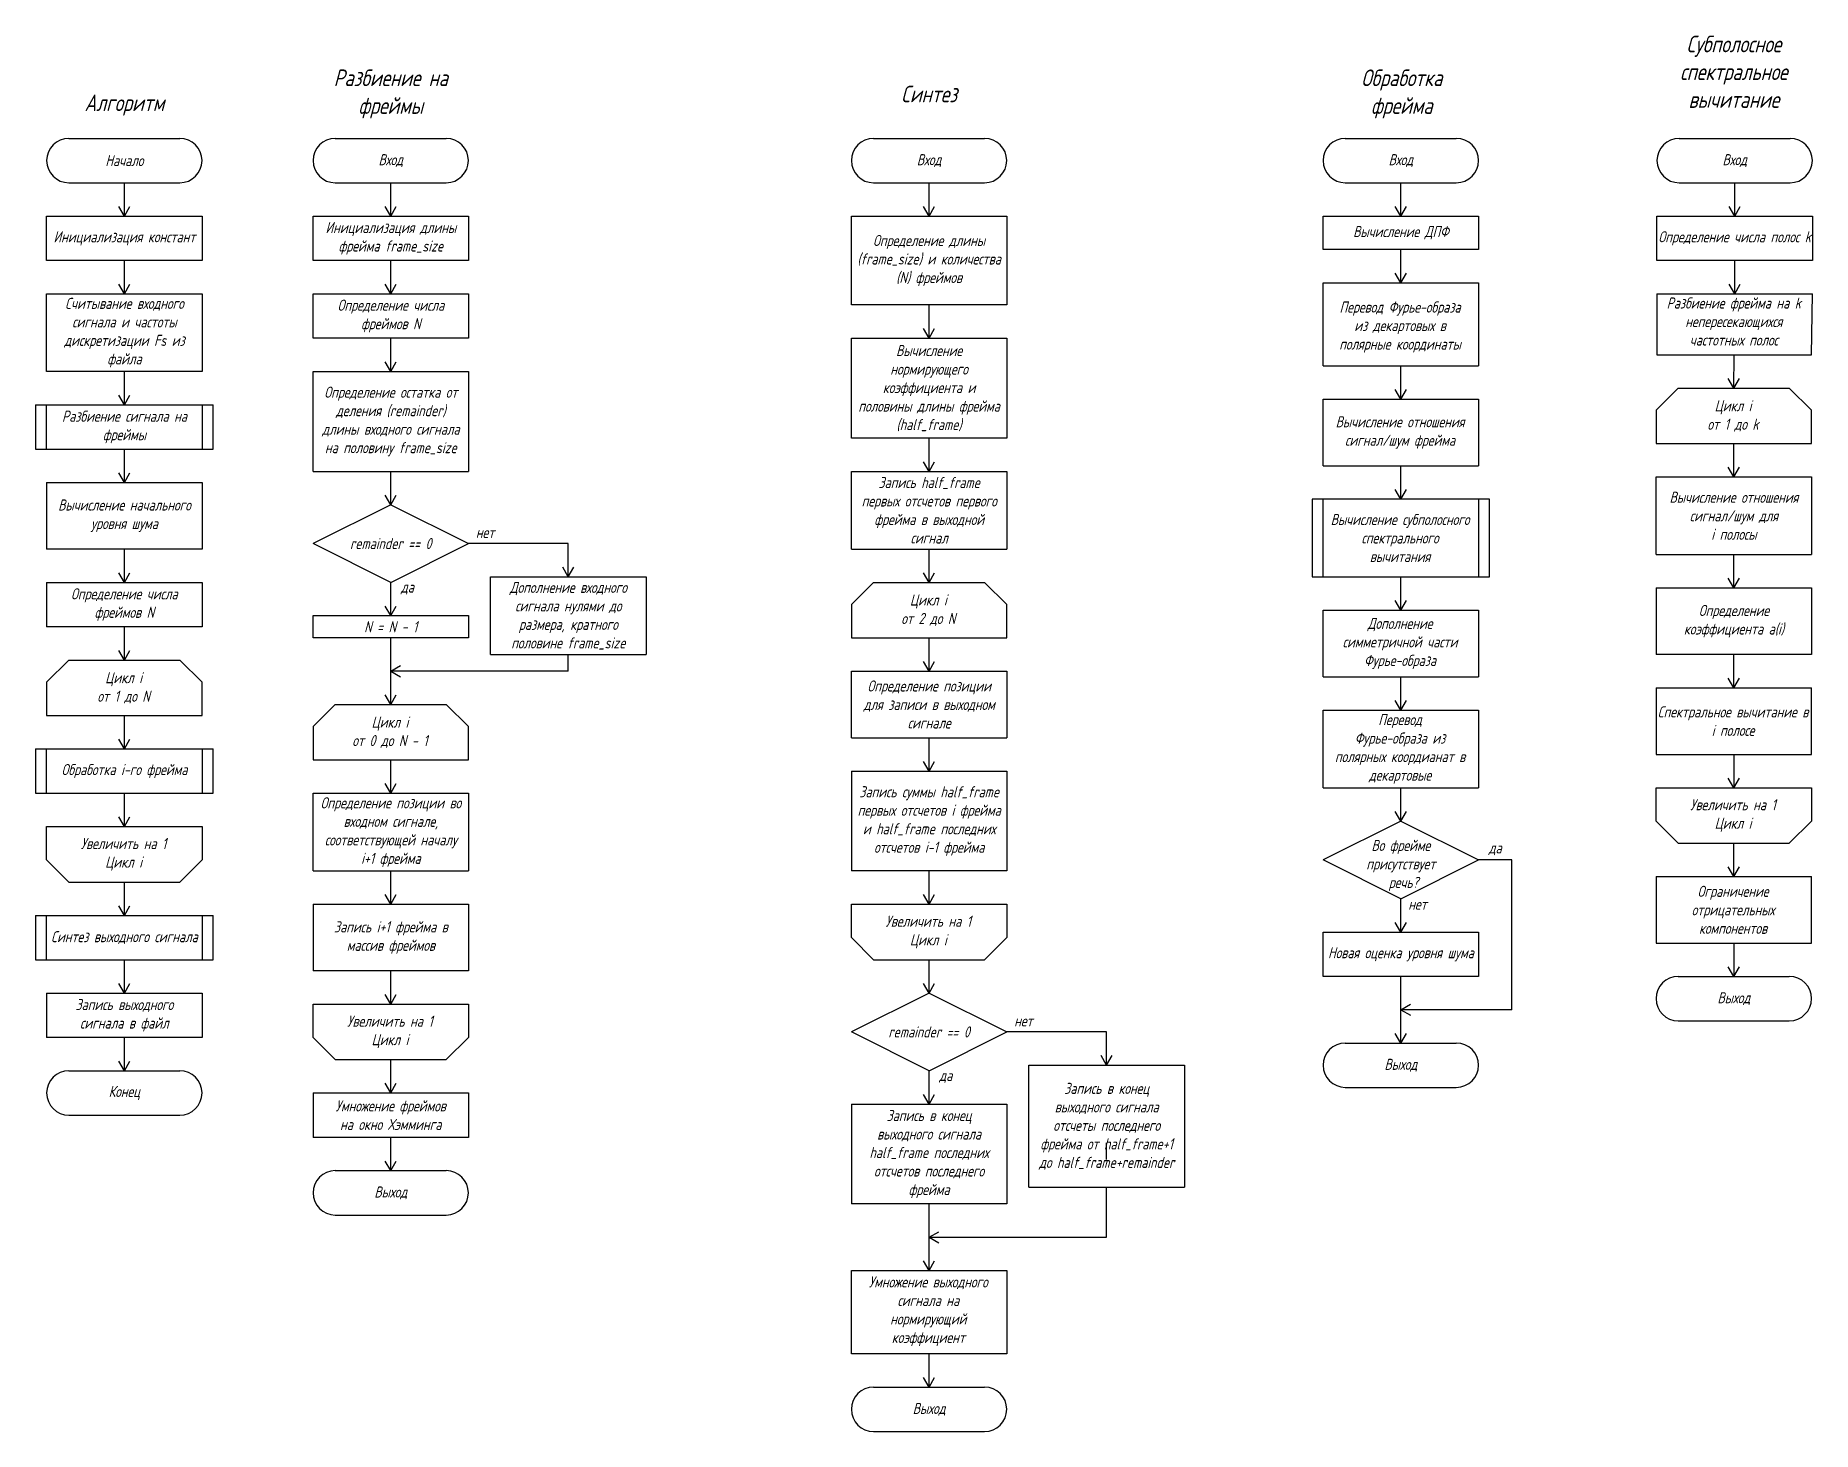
# Model space of a CAD drawing. Extents: x 1752 to 3361, y -1594 to 668.
# Drawn here: x 1760 to 3361, y -1594 to -336 of the extents above; entities that cross this region are included whole.
import ezdxf

# ---------------------------------------------------------------- set-up
doc = ezdxf.new("R2010")
doc.units = 0
doc.header["$MEASUREMENT"] = 0
doc.layers.get('0').update_dxf_attribs({"linetype": 'CONTINUOUS'})
doc.layers.add('текст', color=7, linetype='CONTINUOUS', lineweight=30)
doc.styles.add('стиль1', font='romans.shx', dxfattribs={"width": 0.75, "oblique": 15, "height": 3.5})

msp = doc.modelspace()

# ---------------------------------------------------------------- texts
at = {"layer": 'текст', "attachment_point": 5, "style": 'стиль1'}
for s, width, heights, insert, char_height in [('\\pxqc;Субполосное спектральное вычитание', 117.292, [74.8], (3290, -368.7), 15), ('\\pxqc;Разбиение на фреймы', 117.292, [49], (2080, -388.7), 15), ('\\pxqc;Обработка фрейма', 117.292, [49], (2990.8, -388.7), 15), ('\\pxqc;Синтез', 117.292, [49], (2565, -388.7), 15), ('\\pxqc;Алгоритм', 100.129, [10.5], (1840, -398.7), 15), ('\\pxqc;Начало', 100.129, [10.5], (1840, -448.7), 10), ('\\pxqc;Вход', 100.129, [10.5], (2080, -448.7), 10), ('\\pxqc;Вход', 100.129, [10.5], (2565, -448.7), 10), ('\\pxqc;Вход', 100.129, [10.5], (2990, -448.7), 10), ('\\pxqc;Вход', 100.129, [10.5], (3290.8, -448.7), 10), ('\\pxqc;Инициализация длины фрейма frame_size', 138.684, [38.9], (2080.1, -518.7), 10), ('\\pxqc;Вычисление ДПФ', 138.684, [38.9], (2990.1, -513.7), 10), ('\\pxqc;Определение числа полос k', 141.659, [68.6], (3290.8, -518.7), 10), ('\\pxqc;Инициализация констант', 138.684, [38.9], (1840.1, -518.7), 10), ('\\pxqc;Определение длины (frame_size) и количества (N) фреймов', 141.659, [68.6], (2565, -538.7), 10), ('\\pxqc;Считывание входного сигнала и частоты дискретизации Fs из файла', 139.263, [70.7], (1840.1, -603.7), 10), ('\\pxqc;Определение числа фреймов N', 139.263, [70.7], (2080.1, -588.7), 10), ('\\pxqc;Перевод Фурье-образа из декартовых в полярные координаты ', 135.134, [80.9], (2989.3, -598.7), 10), ('\\pxqc;Разбиение фрейма на k непересекающихся частотных полос', 141.659, [44.5], (3290, -593.7), 10), ('\\pxqc;Вычисление нормирующего коэффициента и половины длины фрейма (half_frame)', 139.263, [89.8], (2565, -653.7), 10), ('\\pxqc;Определение остатка от деления (remainder) длины входного сигнала на половину frame_size', 138.684, [84.9], (2080.1, -683.7), 10), ('\\pxqc;Цикл i\\Pот 1 до k', 138.684, [38.9], (3289.3, -678.7), 10), ('\\pxqc;Разбиение сигнала на фреймы', 138.684, [38.9], (1840.1, -688.7), 10), ('\\pxqc;Вычисление отношения сигнал/шум фрейма', 138.684, [57.2], (2989.3, -693.7), 10), ('\\pxqc;Запись half_frame первых отсчетов первого фрейма в выходной сигнал', 138.684, [84.9], (2565.1, -763.7), 10), ('\\pxqc;Вычисление отношения сигнал/шум для \\Pi полосы', 138.684, [89.9], (3290.1, -768.7), 10), ('\\pxqc;Вычисление начального уровня шума', 138.684, [52], (1840.1, -768.7), 10), ('\\pxqc;Вычисление субполосного спектрального вычитания', 138.684, [65], (2989.3, -788.7), 10), ('\\pxqc;нет', 29.677, [14.2], (2165, -783.7), 10), ('\\pxqc;remainder == 0', 138.684, [14.2], (2080, -793.7), 10), ('\\pxqc;да', 29.677, [14.2], (2095, -833.7), 10), ('\\pxqc;Дополнение входного сигнала нулями до размера, кратного половине frame_size', 138.684, [69.9], (2240, -858.7), 10), ('\\pxqc;Определение числа фреймов N', 138.684, [33.6], (1840, -848.7), 10), ('\\pxqc;Цикл i\\Pот 2 до N', 138.684, [38.9], (2564.3, -853.7), 10), ('\\pxqc;N = N - 1', 139.263, [70.7], (2080, -868.7), 10), ('\\pxqc;Дополнение симметричной части Фурье-образа', 138.684, [57.2], (2989.3, -883.7), 10), ('\\pxqc;Определение коэффициента a(i) ', 138.684, [52], (3290.1, -863.7), 10), ('\\pxqc;Цикл i\\Pот 1 до N', 138.684, [38.9], (1839.3, -923.7), 10), ('\\pxqc;Определение позиции для записи в выходном сигнале', 138.684, [51.6], (2565.1, -938.7), 10), ('\\pxqc;Спектральное вычитание в \\Pi полосе', 131.345, [52], (3289.3, -953.7), 10), ('\\pxqc;Цикл i\\Pот 0 до N - 1', 138.684, [38.9], (2079.3, -963.7), 10), ('\\pxqc;Перевод \\PФурье-образа из полярных коордианат в декартовые ', 138.684, [66.8], (2989.3, -978.7), 10), ('\\pxqc;Обработка i-го фрейма', 138.684, [38.9], (1840.1, -998.7), 10), ('\\pxqc;Определение позиции во входном сигнале, соответствующей началу i+1 фрейма', 138.684, [89.9], (2080.1, -1053.7), 10), ('\\pxqc;Запись суммы half_frame первых отсчетов i фрейма и half_frame последних отсчетов i-1 фрейма', 141.323, [86.3], (2565.1, -1043.7), 10), ('\\pxqc;Увеличить на 1\\PЦикл i', 138.684, [38.9], (3289.3, -1038.7), 10), ('\\pxqc;Увеличить на 1\\PЦикл i', 138.684, [38.9], (1839.3, -1073.7), 10), ('\\pxqc;Во фрейме \\P\\pq*;присутствует \\P\\pqc; речь?', 138.684, [76.1], (2990, -1083.7), 10), ('\\pxqc;да', 29.677, [14.2], (3075, -1068.7), 10), ('\\pxqc;Ограничение отрицательных компонентов', 131.345, [52], (3289.3, -1123.7), 10), ('\\pxqc;нет', 29.677, [14.2], (3005, -1118.7), 10), ('\\pxqc;Запись i+1 фрейма в массив фреймов', 138.684, [52], (2080.1, -1148.7), 10), ('\\pxqc;Увеличить на 1\\PЦикл i', 138.684, [38.9], (2564.3, -1143.7), 10), ('\\pxqc;Синтез выходного сигнала', 138.684, [38.9], (1840.1, -1148.7), 10), ('\\pxqc;Новая оценка уровня шума', 139.263, [70.7], (2990.1, -1163.7), 10), ('\\pxqc;Выход', 100.129, [10.5], (3290, -1203.7), 10), ('\\pxqc;Запись выходного сигнала в файл', 138.684, [33.6], (1840, -1218.7), 10), ('\\pxqc;Увеличить на 1\\PЦикл i', 138.684, [38.9], (2079.3, -1233.7), 10), ('\\pxqc;remainder == 0', 138.684, [14.2], (2565, -1233.7), 10), ('\\pxqc;нет', 29.677, [14.2], (2650, -1223.7), 10), ('\\pxqc;Выход', 100.129, [10.5], (2990, -1263.7), 10), ('\\pxqc;да', 29.677, [14.2], (2580, -1273.7), 10), ('\\pxqc;Запись в конец выходного сигнала отсчеты последнего фрейма от half_frame+1 до half_frame+remainder  ', 138.684, [96.7], (2725, -1318.7), 10), ('\\pxqc;Конец', 100.129, [10.5], (1840, -1288.7), 10), ('\\pxqc;Умножение фреймов \\Pна окно Хэмминга', 138.684, [33.6], (2080, -1308.7), 10), ('\\pxqc;Запись в конец выходного сигнала half_frame последних отсчетов последнего фрейма', 141.323, [86.3], (2565, -1343.7), 10), ('\\pxqc;Выход', 100.129, [10.5], (2080, -1378.7), 10), ('\\pxqc;Умножение выходного сигнала на нормирующий коэффициент', 138.684, [70], (2564.3, -1485.3), 10), ('\\pxqc;Выход', 100.129, [10.5], (2565, -1573.7), 10)]:
    msp.add_mtext_dynamic_manual_height_columns(s, width=width, gutter_width=17.5, heights=heights, dxfattribs=dict(at, insert=insert, char_height=char_height))

# ---------------------------------------------------------------- linework, layer by layer
for p, q in [((1790, -428.7), (1890, -428.7)), ((2030, -428.7), (2130, -428.7)), ((2515, -428.7), (2615, -428.7)), ((2940, -428.7), (3040, -428.7)), ((3240.8, -428.7), (3340.8, -428.7)), ((1790, -468.7), (1890, -468.7)), ((1840, -498.7), (1840, -468.7)), ((2030, -468.7), (2130, -468.7)), ((2080, -498.7), (2080, -468.7)), ((2515, -468.7), (2615, -468.7)), ((2565, -498.7), (2565, -468.7)), ((2940, -468.7), (3040, -468.7)), ((2990, -498.7), (2990, -468.7)), ((3240.8, -468.7), (3340.8, -468.7)), ((3290.8, -498.7), (3290.8, -468.7)), ((1840, -498.7), (1835, -490)), ((1840, -498.7), (1845, -490)), ((2080, -498.7), (2075, -490)), ((2080, -498.7), (2085, -490)), ((2565, -498.7), (2560, -490)), ((2565, -498.7), (2570, -490)), ((2990, -498.7), (2985, -490)), ((2990, -498.7), (2995, -490)), ((3290.8, -498.7), (3285.8, -490)), ((3290.8, -498.7), (3295.8, -490)), ((1770, -498.7), (1910, -498.7)), ((1770, -538.7), (1770, -498.7)), ((1910, -498.7), (1910, -538.7)), ((2010, -498.7), (2150, -498.7)), ((2010, -538.7), (2010, -498.7)), ((2150, -498.7), (2150, -538.7)), ((2495, -498.7), (2635, -498.7)), ((2495, -578.7), (2495, -498.7)), ((2635, -498.7), (2635, -578.7)), ((2920, -498.7), (3060, -498.7)), ((2920, -528.7), (2920, -498.7)), ((3060, -498.7), (3060, -528.7)), ((3220.8, -498.7), (3360.8, -498.7)), ((3220.8, -538.7), (3220.8, -498.7)), ((3360.8, -498.7), (3360.8, -538.7)), ((1910, -538.7), (1770, -538.7)), ((1840, -568.7), (1840, -538.7)), ((2150, -538.7), (2010, -538.7)), ((2080, -568.7), (2080, -538.7)), ((3060, -528.7), (2920, -528.7)), ((2990, -558.7), (2990, -528.7)), ((3360.8, -538.7), (3220.8, -538.7)), ((3290.8, -568.7), (3290.8, -538.7)), ((1840, -568.7), (1835, -560)), ((1840, -568.7), (1845, -560)), ((2080, -568.7), (2075, -560)), ((2080, -568.7), (2085, -560)), ((2920, -558.7), (3060, -558.7)), ((2920, -633.7), (2920, -558.7)), ((2990, -558.7), (2985, -550)), ((2990, -558.7), (2995, -550)), ((3060, -558.7), (3060, -633.7)), ((3290.8, -568.7), (3285.8, -560)), ((3290.8, -568.7), (3295.8, -560)), ((1770, -568.7), (1910, -568.7)), ((1770, -638.7), (1770, -568.7)), ((1910, -568.7), (1910, -638.7)), ((2010, -568.7), (2150, -568.7)), ((2010, -608.7), (2010, -568.7)), ((2150, -568.7), (2150, -608.7)), ((3220.8, -568.7), (3360.8, -568.7)), ((3220.8, -568.7), (3220.8, -623.7)), ((3360, -623.7), (3360.8, -568.7)), ((2635, -578.7), (2495, -578.7)), ((2565, -608.7), (2565, -578.7)), ((2565, -608.7), (2560, -600)), ((2565, -608.7), (2570, -600)), ((2150, -608.7), (2010, -608.7)), ((2080, -638.7), (2080, -608.7)), ((2495, -608.7), (2635, -608.7)), ((2495, -698.7), (2495, -608.7)), ((2635, -608.7), (2635, -698.7)), ((3220.8, -623.7), (3360, -623.7)), ((3290, -653.7), (3290.4, -623.7)), ((1910, -638.7), (1770, -638.7)), ((1840, -668.7), (1840, -638.7)), ((2010, -638.7), (2150, -638.7)), ((2010, -728.7), (2010, -638.7)), ((2080, -638.7), (2075, -630)), ((2080, -638.7), (2085, -630)), ((2150, -638.7), (2150, -728.7)), ((2920, -633.7), (3060, -633.7)), ((2990, -663.7), (2990, -633.7)), ((2990, -663.7), (2985, -655)), ((2990, -663.7), (2995, -655)), ((3240, -653.7), (3220, -673.7)), ((3240, -653.7), (3340, -653.7)), ((3290, -653.7), (3285, -645)), ((3290, -653.7), (3295, -645)), ((3340, -653.7), (3360, -673.7)), ((1760, -668.7), (1920, -668.7)), ((1760, -668.7), (1760, -708.7)), ((1770, -708.7), (1770, -668.7)), ((1840, -668.7), (1835, -660)), ((1840, -668.7), (1845, -660)), ((1910, -668.7), (1910, -708.7)), ((1920, -708.7), (1920, -668.7)), ((2920, -663.7), (3060, -663.7)), ((2920, -723.7), (2920, -663.7)), ((3060, -663.7), (3060, -723.7)), ((3220, -673.7), (3220, -703.7)), ((3360, -703.7), (3360, -673.7)), ((2635, -698.7), (2495, -698.7)), ((2565, -728.7), (2565, -698.7)), ((3220, -703.7), (3360, -703.7)), ((3290, -733.7), (3290, -703.7)), ((1760, -708.7), (1920, -708.7)), ((1840, -738.7), (1840, -708.7)), ((2565, -728.7), (2560, -720)), ((2565, -728.7), (2570, -720)), ((1840, -738.7), (1835, -730)), ((1840, -738.7), (1845, -730)), ((2010, -728.7), (2150, -728.7)), ((2080, -758.7), (2080, -728.7)), ((2495, -728.7), (2635, -728.7)), ((2495, -798.7), (2495, -728.7)), ((2635, -728.7), (2635, -798.7)), ((2920, -723.7), (3060, -723.7)), ((2990, -753.7), (2990, -723.7)), ((3220, -733.7), (3360, -733.7)), ((3220, -803.7), (3220, -733.7)), ((3290, -733.7), (3285, -725)), ((3290, -733.7), (3295, -725)), ((3360, -733.7), (3360, -803.7)), ((1770, -738.7), (1910, -738.7)), ((1770, -738.7), (1770, -798.7)), ((1910, -738.7), (1910, -798.7)), ((2080, -758.7), (2075, -750)), ((2080, -758.7), (2085, -750)), ((2990, -753.7), (2985, -745)), ((2990, -753.7), (2995, -745)), ((2080, -758.7), (2010, -793.7)), ((2080, -758.7), (2150, -793.7)), ((2910, -753.7), (2910, -823.7)), ((3070, -753.7), (2910, -753.7)), ((2920, -823.7), (2920, -753.7)), ((3060, -753.7), (3060, -823.7)), ((3070, -823.7), (3070, -753.7)), ((1910, -798.7), (1770, -798.7)), ((1840, -828.7), (1840, -798.7)), ((2080, -828.7), (2010, -793.7)), ((2080, -828.7), (2150, -793.7)), ((2240, -793.7), (2150, -793.7)), ((2240, -823.7), (2240, -793.7)), ((2495, -798.7), (2635, -798.7)), ((2565, -828.7), (2565, -798.7)), ((2240, -823.7), (2235, -815)), ((2240, -823.7), (2245, -815)), ((3220, -803.7), (3360, -803.7)), ((3290, -833.7), (3290, -803.7)), ((1770, -828.7), (1910, -828.7)), ((1770, -828.7), (1770, -868.7)), ((1840, -828.7), (1835, -820)), ((1840, -828.7), (1845, -820)), ((1910, -828.7), (1910, -868.7)), ((2080, -858.7), (2080, -828.7)), ((2170, -823.7), (2310, -823.7)), ((2170, -893.6), (2170, -823.7)), ((2310, -823.7), (2310, -893.6)), ((2515, -828.7), (2495, -848.7)), ((2515, -828.7), (2615, -828.7)), ((2565, -828.7), (2560, -820)), ((2565, -828.7), (2570, -820)), ((2615, -828.7), (2635, -848.7)), ((2910, -823.7), (3070, -823.7)), ((2990, -853.7), (2990, -823.7)), ((3290, -833.7), (3285, -825)), ((3290, -833.7), (3295, -825)), ((2990, -853.7), (2985, -845)), ((2990, -853.7), (2995, -845)), ((3220, -833.7), (3360, -833.7)), ((3220, -833.7), (3220, -893.7)), ((3360, -833.7), (3360, -893.7)), ((2010, -858.7), (2150, -858.7)), ((2010, -878.7), (2010, -858.7)), ((2080, -858.7), (2075, -850)), ((2080, -858.7), (2085, -850)), ((2150, -858.7), (2150, -878.7)), ((2495, -848.7), (2495, -878.7)), ((2635, -878.7), (2635, -848.7)), ((2920, -853.7), (3060, -853.7)), ((2920, -913.7), (2920, -853.7)), ((3060, -853.7), (3060, -913.7)), ((1910, -868.7), (1770, -868.7)), ((1840, -898.7), (1840, -868.7)), ((2150, -878.7), (2010, -878.7)), ((2080, -938.7), (2080, -878.7)), ((2495, -878.7), (2635, -878.7)), ((2565, -908.7), (2565, -878.7)), ((1840, -898.7), (1835, -890)), ((1840, -898.7), (1845, -890)), ((2170, -893.6), (2310, -893.6)), ((2240, -908.6), (2240, -893.6)), ((3360, -893.7), (3220, -893.7)), ((3290, -923.7), (3290, -893.7)), ((1790, -898.7), (1770, -918.7)), ((1790, -898.7), (1890, -898.7)), ((1890, -898.7), (1910, -918.7)), ((2080, -908.7), (2088.7, -903.7)), ((2240, -908.7), (2080, -908.7)), ((2080, -908.7), (2088.7, -913.7)), ((2495, -908.7), (2635, -908.7)), ((2495, -968.7), (2495, -908.7)), ((2565, -908.7), (2560, -900)), ((2565, -908.7), (2570, -900)), ((2635, -908.7), (2635, -968.7)), ((1770, -918.7), (1770, -948.7)), ((1910, -948.7), (1910, -918.7)), ((2920, -913.7), (3060, -913.7)), ((2990, -943.7), (2990, -913.7)), ((3220, -923.7), (3360, -923.7)), ((3220, -923.7), (3220, -983.7)), ((3290, -923.7), (3285, -915)), ((3290, -923.7), (3295, -915)), ((3360, -983.7), (3360, -923.7)), ((2030, -938.7), (2010, -958.7)), ((2030, -938.7), (2130, -938.7)), ((2080, -938.7), (2075, -930)), ((2080, -938.7), (2085, -930)), ((2130, -938.7), (2150, -958.7)), ((2920, -943.7), (3060, -943.7)), ((2920, -1013.7), (2920, -943.7)), ((2990, -943.7), (2985, -935)), ((2990, -943.7), (2995, -935)), ((3060, -943.7), (3060, -1013.7)), ((1770, -948.7), (1910, -948.7)), ((1840, -978.7), (1840, -948.7)), ((2010, -958.7), (2010, -988.7)), ((2150, -988.7), (2150, -958.7)), ((1840, -978.7), (1835, -970)), ((1840, -978.7), (1845, -970)), ((2495, -968.7), (2635, -968.7)), ((2565, -998.7), (2565, -968.7)), ((1760, -978.7), (1920, -978.7)), ((1760, -978.7), (1760, -1018.7)), ((1770, -1018.7), (1770, -978.7)), ((1910, -978.7), (1910, -1018.7)), ((1920, -1018.7), (1920, -978.7)), ((2010, -988.7), (2150, -988.7)), ((2080, -1018.7), (2080, -988.7)), ((2565, -998.7), (2560, -990)), ((2565, -998.7), (2570, -990)), ((3220, -983.7), (3360, -983.7)), ((3290, -983.7), (3290, -1013.7)), ((2495, -998.7), (2635, -998.7)), ((2495, -998.7), (2495, -1088.7)), ((2635, -998.7), (2635, -1088.7)), ((3290, -1013.7), (3285, -1005)), ((3290, -1013.7), (3295, -1005)), ((1760, -1018.7), (1920, -1018.7)), ((1840, -1048.7), (1840, -1018.7)), ((2010, -1018.7), (2150, -1018.7)), ((2010, -1088.7), (2010, -1018.7)), ((2080, -1018.7), (2075, -1010)), ((2080, -1018.7), (2085, -1010)), ((2150, -1018.7), (2150, -1088.7)), ((2920, -1013.7), (3060, -1013.7)), ((2990, -1043.7), (2990, -1013.7)), ((3220, -1043.7), (3220, -1013.7)), ((3220, -1013.7), (3360, -1013.7)), ((3360, -1013.7), (3360, -1043.7)), ((1840, -1048.7), (1835, -1040)), ((1840, -1048.7), (1845, -1040)), ((2990, -1043.7), (2985, -1035)), ((2990, -1043.7), (2995, -1035)), ((1770, -1078.7), (1770, -1048.7)), ((1770, -1048.7), (1910, -1048.7)), ((1910, -1048.7), (1910, -1078.7)), ((2990, -1043.7), (2920, -1078.7)), ((2990, -1043.7), (3060, -1078.7)), ((3240, -1063.7), (3220, -1043.7)), ((3340, -1063.7), (3360, -1043.7)), ((3240, -1063.7), (3340, -1063.7)), ((3290, -1093.7), (3290, -1063.7)), ((1790, -1098.7), (1770, -1078.7)), ((1890, -1098.7), (1910, -1078.7)), ((2990, -1113.7), (2920, -1078.7)), ((2990, -1113.7), (3060, -1078.7)), ((3090, -1078.7), (3060, -1078.7)), ((3090, -1213.7), (3090, -1078.7)), ((3290, -1093.7), (3285, -1085)), ((3290, -1093.7), (3295, -1085)), ((1790, -1098.7), (1890, -1098.7)), ((1840, -1128.7), (1840, -1098.7)), ((2010, -1088.7), (2150, -1088.7)), ((2080, -1118.7), (2080, -1088.7)), ((2635, -1088.7), (2495, -1088.7)), ((2565, -1118.7), (2565, -1088.7)), ((3220, -1093.7), (3360, -1093.7)), ((3220, -1093.7), (3220, -1153.7)), ((3360, -1153.7), (3360, -1093.7)), ((1840, -1128.7), (1835, -1120)), ((1840, -1128.7), (1845, -1120)), ((2010, -1118.7), (2150, -1118.7)), ((2010, -1118.7), (2010, -1178.7)), ((2080, -1118.7), (2075, -1110)), ((2080, -1118.7), (2085, -1110)), ((2150, -1118.7), (2150, -1178.7)), ((2495, -1148.7), (2495, -1118.7)), ((2495, -1118.7), (2635, -1118.7)), ((2565, -1118.7), (2560, -1110)), ((2565, -1118.7), (2570, -1110)), ((2635, -1118.7), (2635, -1148.7)), ((2990, -1143.7), (2990, -1113.7)), ((1760, -1128.7), (1920, -1128.7)), ((1760, -1128.7), (1760, -1168.7)), ((1770, -1168.7), (1770, -1128.7)), ((1910, -1128.7), (1910, -1168.7)), ((1920, -1168.7), (1920, -1128.7)), ((2990, -1143.7), (2985, -1135)), ((2990, -1143.7), (2995, -1135)), ((2515, -1168.7), (2495, -1148.7)), ((2615, -1168.7), (2635, -1148.7)), ((2920, -1143.7), (3060, -1143.7)), ((2920, -1183.7), (2920, -1143.7)), ((3060, -1143.7), (3060, -1183.7)), ((3220, -1153.7), (3360, -1153.7)), ((3290, -1153.7), (3290, -1183.7)), ((1760, -1168.7), (1920, -1168.7)), ((1840, -1198.7), (1840, -1168.7)), ((2150, -1178.7), (2010, -1178.7)), ((2080, -1208.7), (2080, -1178.7)), ((2515, -1168.7), (2615, -1168.7)), ((2565, -1198.7), (2565, -1168.7)), ((3060, -1183.7), (2920, -1183.7)), ((2990, -1243.7), (2990, -1183.7)), ((3240, -1183.7), (3340, -1183.7)), ((3290, -1183.7), (3285, -1175)), ((3290, -1183.7), (3295, -1175)), ((1770, -1198.7), (1910, -1198.7)), ((1770, -1198.7), (1770, -1238.7)), ((1840, -1198.7), (1835, -1190)), ((1840, -1198.7), (1845, -1190)), ((1910, -1198.7), (1910, -1238.7)), ((2080, -1208.7), (2075, -1200)), ((2080, -1208.7), (2085, -1200)), ((2565, -1198.7), (2495, -1233.7)), ((2565, -1198.7), (2560, -1190)), ((2565, -1198.7), (2570, -1190)), ((2565, -1198.7), (2635, -1233.7)), ((2010, -1238.7), (2010, -1208.7)), ((2010, -1208.7), (2150, -1208.7)), ((2150, -1208.7), (2150, -1238.7)), ((2990, -1213.7), (2998.7, -1208.7)), ((2990, -1213.7), (2998.7, -1218.7)), ((3090, -1213.7), (2990, -1213.7)), ((3240, -1223.7), (3340, -1223.7)), ((1910, -1238.7), (1770, -1238.7)), ((1840, -1268.7), (1840, -1238.7)), ((2030, -1258.7), (2010, -1238.7)), ((2130, -1258.7), (2150, -1238.7)), ((2565, -1268.7), (2495, -1233.7)), ((2565, -1268.7), (2635, -1233.7)), ((2725, -1233.7), (2635, -1233.7)), ((2725, -1263.7), (2725, -1233.7)), ((2940, -1243.7), (3040, -1243.7)), ((2990, -1243.7), (2985, -1235)), ((2990, -1243.7), (2995, -1235)), ((1840, -1268.7), (1835, -1260)), ((1840, -1268.7), (1845, -1260)), ((2030, -1258.7), (2130, -1258.7)), ((2080, -1288.7), (2080, -1258.7)), ((2655, -1263.7), (2795, -1263.7)), ((2655, -1373.7), (2655, -1263.7)), ((2725, -1263.7), (2720, -1255)), ((2725, -1263.7), (2730, -1255)), ((2795, -1263.7), (2795, -1373.7)), ((1790, -1268.7), (1890, -1268.7)), ((2080, -1288.7), (2075, -1280)), ((2080, -1288.7), (2085, -1280)), ((2565, -1298.7), (2565, -1268.7)), ((2010, -1288.7), (2150, -1288.7)), ((2010, -1288.7), (2010, -1328.7)), ((2150, -1288.7), (2150, -1328.7)), ((2565, -1298.7), (2560, -1290)), ((2565, -1298.7), (2570, -1290)), ((2940, -1283.7), (3040, -1283.7)), ((1790, -1308.7), (1890, -1308.7)), ((2495, -1298.7), (2635, -1298.7)), ((2495, -1298.7), (2495, -1388.7)), ((2635, -1298.7), (2635, -1388.7)), ((2150, -1328.7), (2010, -1328.7)), ((2080, -1358.7), (2080, -1328.7)), ((2725, -1348.6), (2725, -1333.6)), ((2030, -1358.7), (2130, -1358.7)), ((2080, -1358.7), (2075, -1350)), ((2080, -1358.7), (2085, -1350)), ((2655, -1373.7), (2795, -1373.7)), ((2725, -1418.7), (2725, -1373.7)), ((2635, -1388.7), (2495, -1388.7)), ((2565, -1448.7), (2565, -1388.7)), ((2030, -1398.7), (2130, -1398.7)), ((2565, -1418.7), (2573.7, -1413.7)), ((2565, -1418.7), (2573.7, -1423.7)), ((2565, -1418.7), (2725, -1418.7)), ((2565, -1448.7), (2560, -1440)), ((2565, -1448.7), (2570, -1440)), ((2495, -1448.7), (2635, -1448.7)), ((2495, -1523.7), (2495, -1448.7)), ((2635, -1448.7), (2635, -1523.7)), ((2635, -1523.7), (2495, -1523.7)), ((2565, -1553.7), (2565, -1523.7)), ((2565, -1553.7), (2560, -1545)), ((2565, -1553.7), (2570, -1545)), ((2515, -1553.7), (2615, -1553.7)), ((2515, -1593.7), (2615, -1593.7))]:
    msp.add_line(p, q)
for centre, start, end in [((1790, -448.7), 90, 270), ((1890, -448.7), 270, 90), ((2030, -448.7), 90, 270), ((2130, -448.7), 270, 90), ((2515, -448.7), 90, 270), ((2615, -448.7), 270, 90), ((2940, -448.7), 90, 270), ((3040, -448.7), 270, 90), ((3240.8, -448.7), 90, 270), ((3340.8, -448.7), 270, 90), ((3240, -1203.7), 90, 270), ((3340, -1203.7), 270, 90), ((2940, -1263.7), 90, 270), ((3040, -1263.7), 270, 90), ((1790, -1288.7), 90, 270), ((1890, -1288.7), 270, 90), ((2030, -1378.7), 90, 270), ((2130, -1378.7), 270, 90), ((2515, -1573.7), 90, 270), ((2615, -1573.7), 270, 90)]:
    msp.add_arc(centre, 20, start, end)

msp.set_redraw_order([(e.dxf.handle, doc.entitydb.next_handle()) for e in msp.query("TEXT MTEXT ATTDEF DIMENSION ARC_DIMENSION")])  # texts and dimensions are drawn at this point

doc.saveas('drawing.dxf')
